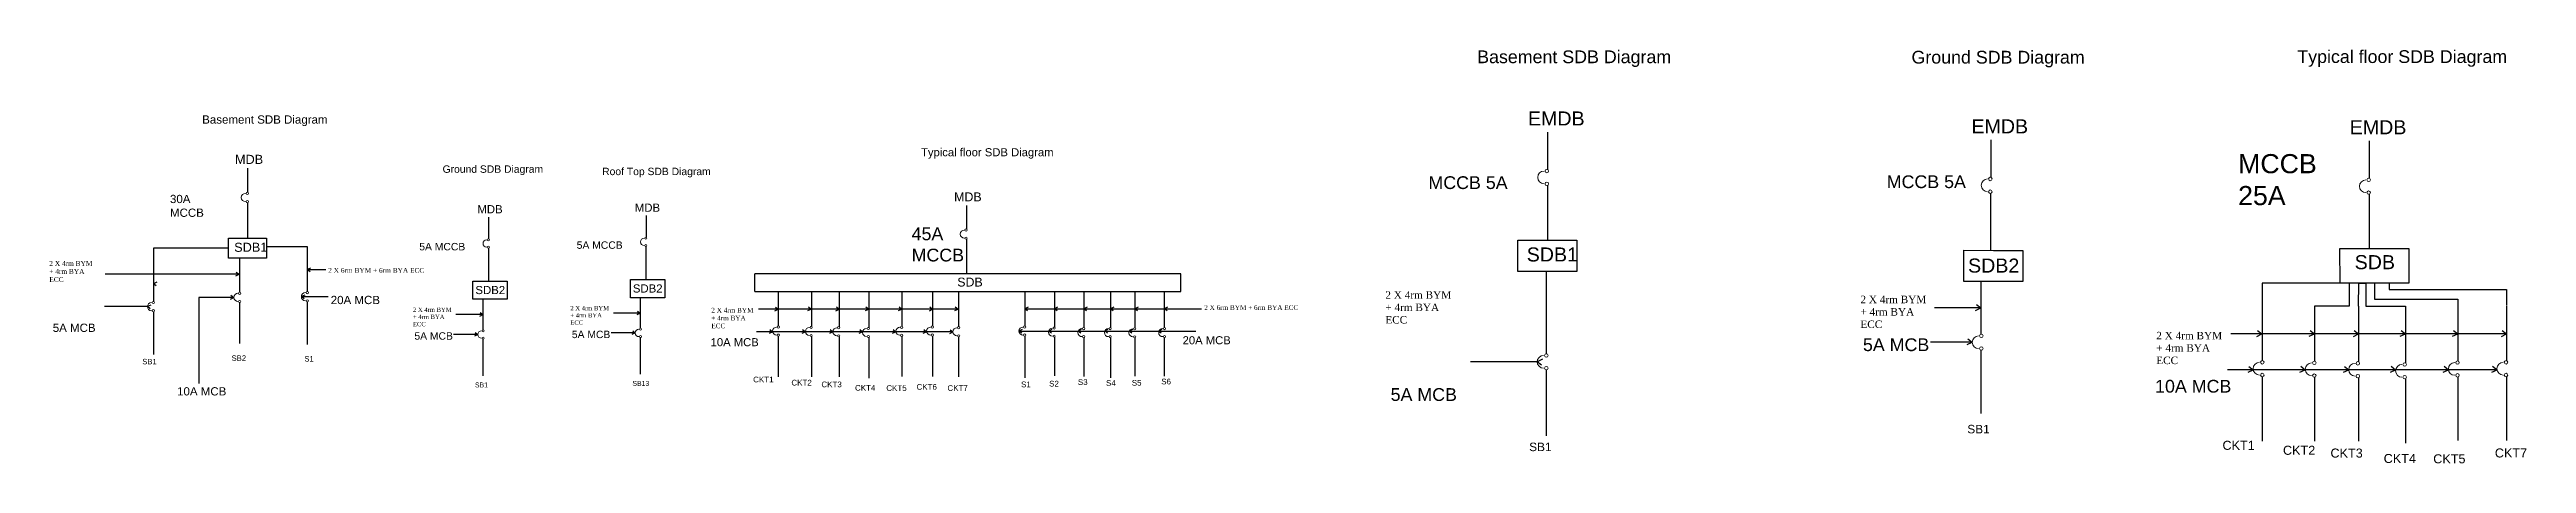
# Model space of a CAD drawing. Header units: inches. Extents: x 79 to 11386, y 236 to 3106.
# Drawn here: x 3622 to 8285, y 2052 to 2831 of the extents above; entities that cross this region are included whole.
import ezdxf

# ---------------------------------------------------------------- set-up
doc = ezdxf.new("R2010")
doc.units = ezdxf.units.IN
doc.header["$LTSCALE"] = 20
doc.header["$MEASUREMENT"] = 0
doc.linetypes.add('HIDDEN', pattern=[0.375, 0.25, -0.125])
doc.layers.add('appliances', color=180, linetype='Continuous')
doc.layers.add('Text layer', color=200, linetype='HIDDEN')
doc.layers.add('Red Box', color=1, linetype='Continuous', lineweight=5)
doc.styles.get("Standard").update_dxf_attribs({"font": 'arial.ttf', "height": 6})

msp = doc.modelspace()

# ---------------------------------------------------------------- texts
at = {"attachment_point": 1}
for s, width, gutter_width, heights, insert, char_height in [('Basement SDB Diagram', 1127.7238103, 30, [0], (6309.48138, 2829.68259), 24), ('Ground SDB Diagram', 1127.7238103, 30, [0], (7127.03047, 2828.93666), 24), ('Typical floor SDB Diagram', 1127.7238103, 30, [0], (7853.28537, 2830.02931), 24), ('Basement SDB Diagram ', 728.8091745, 19.38797, [20.33489], (3909.55303, 2707.41067), 15.5103759), ('Ground SDB Diagram', 654.4819156, 17.4107, [0], (4362.05777, 2613.33081), 13.9285575), ('Typical floor SDB Diagram', 712.3552329, 18.95026, [0], (5262.66482, 2645.66786), 15.1602063), ('MCCB 25A', 200.6946567, 30, [0], (7741.82457, 2634.57305), 36), ('Roof Top SDB Diagram', 654.4819156, 17.4107, [0], (4662.42499, 2608.90732), 13.9285575), ('MCCB 5A', 149.0819014, 30, [0], (6217.78628, 2592.87073), 24), ('MCCB 5A', 149.0819014, 30, [0], (7080.44225, 2594.58278), 24), ('30A MCCB', 96.3465137, 19.38797, [0], (3848.91797, 2557.89959), 15.510376), ('45A MCCB', 76.5067259, 30, [0], (5244.94165, 2496.56962), 24), ('{\\fTimes New Roman|b0|i0|c0|p18;\\H1.16667x;2 X 4rm BYM + 4rm BYA ECC}', 90.6412357, 19.38797, [0], (3621.82781, 2433.37169), 7.7551879), ('5A MCCB', 86.52066, 17.4107, [0], (4318.19125, 2467.41399), 13.928558), ('5A MCCB', 86.52066, 17.4107, [0], (4614.52931, 2470.33337), 13.928558), ('20A MCB', 96.3465137, 19.38797, [0], (4151.55878, 2367.82571), 15.510376), ('{\\fTimes New Roman|b0|i0|c0|p18;\\H1.16667x;2 X 4rm BYM + 4rm BYA ECC}', 81.3972321, 17.4107, [0], (4306.28648, 2345.86035), 6.9642788), ('{\\fTimes New Roman|b0|i0|c0|p18;\\H1.16667x;2 X 4rm BYM + 4rm BYA ECC}', 81.3972321, 17.4107, [0], (4602.62455, 2348.77972), 6.9642788), ('{\\fTimes New Roman|b0|i0|c0|p18;\\H1.16667x;2 X 4rm BYM + 4rm BYA ECC}', 88.5948761, 18.95026, [0], (4867.97967, 2345.27474), 7.5801031), ('{\\fTimes New Roman|b0|i0|c0|p18;\\H1.16667x;2 X 4rm BYM + 4rm BYA ECC}', 140.2538322, 30, [0], (6136.6802, 2376.49222), 12), ('{\\fTimes New Roman|b0|i0|c0|p18;\\H1.16667x;2 X 4rm BYM + 4rm BYA ECC}', 140.2538322, 30, [0], (7030.93216, 2368.06401), 12), ('5A MCB', 96.3465137, 19.38797, [0], (3628.24052, 2315.521), 15.510376), ('5A MCB', 86.52066, 17.4107, [0], (4309.02684, 2299.32479), 13.928558), ('5A MCB', 86.52066, 17.4107, [0], (4605.36491, 2302.24417), 13.928558), ('10A MCB', 94.1713491, 18.95026, [0], (4866.59534, 2288.21353), 15.160206), ('20A MCB', 94.1713491, 18.95026, [0], (5755.03748, 2291.87563), 15.160206), ('5A MCB', 149.0819014, 30, [0], (7035.65402, 2287.87959), 24), ('{\\fTimes New Roman|b0|i0|c0|p18;\\H1.16667x;2 X 4rm BYM + 4rm BYA ECC}', 140.2538322, 30, [0], (7587.78704, 2300.08657), 12), ('10A MCB', 96.3465137, 19.38797, [0], (3862.30346, 2195.91876), 15.510376), ('5A MCB', 149.0819014, 30, [0], (6146.60291, 2194.1358), 24), ('10A MCB', 149.0819014, 30, [0], (7585.59552, 2209.75343), 24)]:
    msp.add_mtext_dynamic_manual_height_columns(s, width=width, gutter_width=gutter_width, heights=heights, dxfattribs=dict(at, insert=insert, char_height=char_height))
at = {"layer": 'appliances', "attachment_point": 1}
for width, gutter_width, insert, char_height in [(202.6612477, 19.38797, (4146.74495, 2420.37467), 7.7551879), (198.0858712, 18.95026, (5795.86962, 2350.23688), 7.5801031)]:
    msp.add_mtext_dynamic_manual_height_columns('{\\fTimes New Roman|b0|i0|c0|p18;\\H1.16667x;\\C0;2 X 6rm BYM + 6rm BYA ECC}', width=width, gutter_width=gutter_width, heights=[0], dxfattribs=dict(at, insert=insert, char_height=char_height))
at = {"layer": 'Text layer', "attachment_point": 1}
for s, width, gutter_width, insert, char_height in [('EMDB', 784.7319989, 132.23512, (6405.05121, 2714.85227), 26.447024), ('EMDB', 784.7319989, 132.23512, (7239.83849, 2700.05302), 26.447024), ('EMDB', 784.7319989, 132.23512, (7951.88333, 2698.34237), 26.447024), ('MDB', 507.1453445, 85.45902, (3971.31652, 2633.19978), 17.091804), ('MDB', 455.4243665, 76.74352, (4427.52664, 2538.53235), 15.348704), ('MDB', 455.4243665, 76.74352, (4723.8647, 2541.45173), 15.348704), ('MDB', 495.6957907, 83.52966, (5324.94672, 2562.48448), 16.705931), ('SDB1', 507.1453445, 85.45902, (3969.83029, 2467.8063), 17.091804), ('SDB1', 784.7319989, 132.23512, (6402.75148, 2458.93046), 26.447024), ('SDB2', 784.7319989, 132.23512, (7233.49052, 2438.04773), 26.447024), ('SDB', 784.7319989, 132.23512, (7961.21486, 2444.47141), 26.447024), ('SDB2', 455.4243665, 76.74352, (4423.84256, 2386.47586), 15.348704), ('SDB2', 455.4243665, 76.74352, (4720.18062, 2389.39524), 15.348704), ('SDB', 495.6957907, 83.52966, (5330.84121, 2402.12048), 16.705931), ('SB1', 57.2266731, 19.38797, (3796.73142, 2249.27014), 10.340251), ('SB2', 57.2266731, 19.38797, (3964.83154, 2255.85121), 10.340251), ('S1', 57.2266731, 19.38797, (4101.9568, 2254.52098), 10.340251), ('SB1', 51.3904379, 17.4107, (4423.02281, 2204.84222), 9.285705), ('SB13', 51.3904379, 17.4107, (4719.36087, 2207.7616), 9.285705), ('CKT1', 566.4856466, 120.95101, (4946.72387, 2215.76863), 10.738479), ('CKT2', 566.4856466, 120.95101, (5018.65071, 2209.87593), 10.738479), ('CKT3', 566.4856466, 120.95101, (5075.11528, 2206.54791), 10.738479), ('CKT4', 566.4856466, 120.95101, (5138.40246, 2200.12938), 10.738479), ('CKT5', 566.4856466, 120.95101, (5197.29444, 2199.75053), 10.738479), ('CKT6', 566.4856466, 120.95101, (5254.21082, 2201.90434), 10.738479), ('CKT7', 566.4856466, 120.95101, (5312.40535, 2199.82827), 10.738479), ('S1', 28.8981494, 18.95026, (5451.03895, 2206.57649), 10.738479), ('S2', 27.714334, 18.95026, (5503.7938, 2207.97436), 10.738479), ('S3', 32.7229263, 18.95026, (5557.88682, 2210.97709), 10.738479), ('S4', 16.695357, 18.95026, (5610.97812, 2209.30892), 10.738479), ('S5', 13.3562708, 18.95026, (5659.39469, 2209.64256), 10.738479), ('S6', 16.0275693, 18.95026, (5714.82328, 2211.97803), 10.738479), ('SB1', 88.549766, 30, (7232.07803, 2125.07869), 16), ('SB1', 88.549766, 30, (6407.31752, 2091.62244), 16), ('CKT1', 896.7988475, 191.47656, (7712.44635, 2095.06649), 17), ('CKT2', 896.7988475, 191.47656, (7826.31314, 2085.73781), 17), ('CKT3', 896.7988475, 191.47656, (7915.70175, 2080.46924), 17), ('CKT4', 896.7988475, 191.47656, (8015.89117, 2070.30812), 17), ('CKT5', 896.7988475, 191.47656, (8109.1226, 2069.70837), 17), ('CKT7', 896.7988475, 191.47656, (8225.11099, 2080.72469), 17)]:
    msp.add_mtext_dynamic_manual_height_columns(s, width=width, gutter_width=gutter_width, heights=[0], dxfattribs=dict(at, insert=insert, char_height=char_height))

# ---------------------------------------------------------------- linework, layer by layer
for p, q in [((6441.64588, 2675.98418), (6441.64588, 2605.73194)), ((7276.43316, 2661.18492), (7276.43316, 2590.93269)), ((7988.478, 2659.47428), (7988.478, 2589.22204)), ((3994.9664, 2608.08066), (3994.9664, 2562.67905)), ((6441.64588, 2575.54196), (6441.64588, 2472.54622)), ((3994.9664, 2543.16831), (3994.9664, 2476.6057)), ((4745.10266, 2518.89437), (4745.10266, 2478.12303)), ((5348.06267, 2537.93247), (5348.06267, 2493.55587)), ((7275.72827, 2560.6021), (7275.72827, 2453.49772)), ((7988.478, 2559.03206), (7988.478, 2456.03632)), ((3958.98451, 2438.67311), (3958.98451, 2476.67072)), ((3958.98451, 2476.67072), (3994.9664, 2476.6057)), ((3994.9664, 2476.6057), (4030.92412, 2476.6057)), ((4030.92412, 2476.6057), (4030.92412, 2444.37277)), ((4448.7646, 2515.97499), (4448.7646, 2475.20365)), ((5348.06267, 2474.48561), (5348.06267, 2409.42575)), ((6385.96925, 2413.85119), (6385.96925, 2472.64684)), ((6385.96925, 2472.64684), (6441.64588, 2472.54622)), ((6441.64588, 2472.54622), (6497.28509, 2472.54622)), ((6497.28509, 2472.54622), (6497.28509, 2422.67057)), ((3958.98451, 2457.67192), (3817.62655, 2457.67192)), ((3817.62655, 2457.67192), (3817.62655, 2423.68735)), ((4030.92412, 2438.67311), (3958.98451, 2438.67311)), ((3979.69087, 2438.67311), (3979.69087, 2374.66466)), ((4030.92412, 2460.48924), (4107.34135, 2460.48924)), ((4030.92412, 2444.37277), (4030.92412, 2438.67311)), ((4107.34135, 2460.48924), (4107.34135, 2442.38455)), ((4107.34135, 2442.38455), (4107.34135, 2376.08713)), ((4448.35551, 2457.60109), (4448.35551, 2395.44236)), ((4744.69357, 2460.52047), (4744.69357, 2398.36174)), ((7225.59901, 2394.79266), (7225.59901, 2453.58831)), ((7225.59901, 2453.58831), (7281.27564, 2453.48769)), ((7281.27564, 2453.48769), (7336.91485, 2453.48769)), ((7336.91485, 2453.48769), (7336.91485, 2403.61204)), ((7933.24449, 2456.69144), (8063.44825, 2456.69144)), ((7934.17446, 2391.6446), (7933.24449, 2456.69144)), ((8063.44825, 2456.69144), (8063.44825, 2391.6446)), ((3978.93841, 2408.51773), (3727.23748, 2408.51773)), ((3817.62655, 2423.68735), (3817.62655, 2357.38992)), ((4107.34135, 2417.21307), (4142.47953, 2417.21307)), ((4419.26267, 2361.37249), (4419.26267, 2395.49493)), ((4419.26267, 2395.49493), (4451.57496, 2395.43654)), ((4451.57496, 2395.43654), (4483.86554, 2395.43654)), ((4483.86554, 2395.43654), (4483.86554, 2366.49088)), ((4715.60073, 2364.29187), (4715.60073, 2398.41431)), ((4715.60073, 2398.41431), (4747.91302, 2398.35592)), ((4747.91302, 2398.35592), (4780.20361, 2398.35592)), ((4780.20361, 2398.35592), (4780.20361, 2369.41026)), ((5751.80497, 2409.42575), (4949.66996, 2409.42575)), ((4949.66996, 2375.97719), (4949.66996, 2409.42575)), ((5751.80497, 2375.97719), (5751.80497, 2409.42575)), ((6497.28509, 2413.85119), (6385.96925, 2413.85119)), ((6439.64963, 2414.0932), (6439.64963, 2361.50713)), ((6497.28509, 2422.67057), (6497.28509, 2413.85119)), ((7336.91485, 2394.79266), (7225.59901, 2394.79266)), ((7257.63902, 2394.79266), (7257.63902, 2295.74909)), ((7336.91485, 2403.61204), (7336.91485, 2394.79266)), ((7934.17446, 2391.6446), (7787.14178, 2391.6446)), ((7787.14178, 2391.6446), (7787.14178, 2348.69137)), ((8063.44825, 2391.6446), (7934.17446, 2391.6446)), ((7950.83521, 2391.6446), (7950.83521, 2348.69137)), ((7968.64954, 2348.69137), (7968.7863, 2391.6446)), ((7968.7863, 2391.6446), (7982.33748, 2391.6446)), ((7982.33748, 2391.6446), (7982.33748, 2348.64339)), ((7998.81136, 2391.6446), (7998.81136, 2361.88583)), ((8026.37483, 2391.6446), (8026.37483, 2379.58438)), ((8026.37483, 2379.58438), (8247.26613, 2379.58438)), ((8247.26613, 2379.58438), (8247.26613, 2349.41238)), ((3806.48603, 2347.53585), (3725.53485, 2347.53585)), ((3817.62655, 2337.68178), (3817.62655, 2257.63815)), ((3969.10394, 2364.71697), (3902.97915, 2364.71697)), ((3902.97915, 2364.71697), (3902.97915, 2202.72724)), ((3979.69087, 2355.09767), (3979.69087, 2278.34217)), ((4096.20405, 2366.34932), (4146.87496, 2366.34932)), ((4107.34135, 2356.37898), (4107.34135, 2276.33535)), ((4437.85729, 2332.6322), (4387.22237, 2332.6322)), ((4483.86554, 2361.37249), (4419.26267, 2361.37249)), ((4437.85729, 2361.37249), (4437.85729, 2303.89191)), ((4483.86554, 2366.49088), (4483.86554, 2361.37249)), ((4734.19536, 2335.55158), (4683.56044, 2335.55158)), ((4780.20361, 2364.29187), (4715.60073, 2364.29187)), ((4734.19536, 2364.29187), (4734.19536, 2306.81129)), ((4780.20361, 2369.41026), (4780.20361, 2364.29187)), ((4949.66996, 2375.97719), (5720.56729, 2375.97719)), ((5333.132, 2342.88168), (4956.57455, 2342.88168)), ((4993.90713, 2375.97719), (4993.90713, 2311.14599)), ((5056.2646, 2375.97719), (5056.2646, 2310.46653)), ((5108.56109, 2375.97719), (5108.56109, 2309.67572)), ((5164.34402, 2375.97719), (5164.34402, 2308.304)), ((5226.55473, 2375.97719), (5226.55473, 2310.81283)), ((5284.55629, 2375.97719), (5284.55629, 2311.05844)), ((5333.132, 2375.97719), (5333.132, 2309.78618)), ((5457.90058, 2375.97719), (5457.90058, 2311.17653)), ((5457.90058, 2343.57686), (5790.81304, 2343.57686)), ((5513.62762, 2375.97719), (5513.62762, 2309.16812)), ((5569.05955, 2375.97719), (5569.05955, 2308.22177)), ((5619.31051, 2375.97719), (5619.31051, 2308.14837)), ((5665.16236, 2375.97719), (5665.16236, 2307.8895)), ((5720.56729, 2375.97719), (5720.56729, 2308.21797)), ((5720.56729, 2375.97719), (5751.80497, 2375.97719)), ((6439.64963, 2361.50713), (6439.64963, 2258.92173)), ((7257.63902, 2345.27087), (7170.39106, 2345.27087)), ((7787.14178, 2348.69137), (7787.14178, 2246.05762)), ((7885.85939, 2348.69137), (7885.85939, 2244.98198)), ((7950.83521, 2348.69137), (7885.85939, 2348.69137)), ((7968.64954, 2348.69137), (7968.64954, 2243.73005)), ((7982.33748, 2348.64339), (8056.93892, 2348.64339)), ((7998.81136, 2361.88583), (8155.44433, 2361.88583)), ((8056.95905, 2348.69137), (8056.95905, 2241.55848)), ((8155.44433, 2361.88583), (8155.44433, 2342.20062)), ((8155.44433, 2348.69137), (8155.44433, 2245.5302)), ((8247.26613, 2348.69137), (8247.26613, 2245.91902)), ((4428.37319, 2295.10618), (4382.921, 2295.10618)), ((4437.85729, 2286.32046), (4437.85729, 2217.39283)), ((4724.71126, 2298.02556), (4679.25907, 2298.02556)), ((4734.19536, 2289.23983), (4734.19536, 2220.3122)), ((5322.80925, 2300.22356), (4952.84029, 2300.22667)), ((4993.90713, 2291.89085), (4993.90713, 2215.47737)), ((5056.2646, 2291.26178), (5056.2646, 2215.36611)), ((5108.56109, 2290.77761), (5108.56109, 2215.36611)), ((5164.34402, 2289.53224), (5164.34402, 2212.83238)), ((5226.55473, 2291.60332), (5226.55473, 2215.9499)), ((5284.55629, 2292.00578), (5284.55629, 2216.26662)), ((5333.132, 2290.66095), (5333.132, 2215.63831)), ((5447.01473, 2301.6332), (5779.92718, 2301.6332)), ((5457.90058, 2291.91333), (5457.90058, 2213.6768)), ((5513.62762, 2289.99607), (5513.62762, 2217.53942)), ((5569.05955, 2288.97961), (5569.05955, 2215.89172)), ((5619.31051, 2289.06272), (5619.31051, 2213.63854)), ((5665.16236, 2288.66731), (5665.16236, 2216.85695)), ((5720.56729, 2288.99312), (5720.56729, 2216.53506)), ((8247.26613, 2296.29814), (7728.04088, 2296.29814)), ((6422.41134, 2243.67401), (6297.15142, 2243.67401)), ((7241.29717, 2280.61059), (7162.97947, 2280.61059)), ((7257.63902, 2265.47209), (7257.63902, 2146.70437)), ((6439.64963, 2228.4263), (6439.64963, 2104.57069)), ((8229.22751, 2228.76707), (7722.1292, 2228.77133)), ((7787.14178, 2215.57497), (7787.14178, 2094.60541)), ((7885.85939, 2214.57908), (7885.85939, 2094.42927)), ((7968.64954, 2213.8126), (7968.64954, 2094.42927)), ((8056.95905, 2211.84106), (8056.95905, 2090.41815)), ((8155.44433, 2215.11977), (8155.44433, 2095.35345)), ((8247.26613, 2215.75691), (8247.26613, 2095.85485))]:
    msp.add_line(p, q)
at = {"layer": 'appliances'}
for p, q in [((3823.92267, 2393.51389), (3817.62655, 2390.56458)), ((3822.95192, 2386.39529), (3817.62655, 2390.56458)), ((3972.64229, 2405.56843), (3978.93841, 2408.51773)), ((3973.61304, 2412.68702), (3978.93841, 2408.51773)), ((4113.63747, 2420.14053), (4107.34135, 2417.19122)), ((4112.66672, 2413.02193), (4107.34135, 2417.19122)), ((3812.78537, 2350.60142), (3806.48925, 2347.65211)), ((3811.81462, 2343.48282), (3806.48925, 2347.65211)), ((3962.80782, 2361.76766), (3969.10394, 2364.71697)), ((3963.77858, 2368.88626), (3969.10394, 2364.71697)), ((4102.50017, 2369.29863), (4096.20405, 2366.34932)), ((4101.52942, 2362.18003), (4096.20405, 2366.34932)), ((4432.05747, 2329.90873), (4437.71149, 2332.55725)), ((4432.92922, 2336.30134), (4437.71149, 2332.55725)), ((4728.39554, 2332.82811), (4734.04955, 2335.47663)), ((4729.26729, 2339.22072), (4734.04955, 2335.47663)), ((4987.50724, 2339.85918), (4993.66122, 2342.7419)), ((4988.45608, 2346.81707), (4993.66122, 2342.7419)), ((5049.8589, 2339.96697), (5056.01288, 2342.8497)), ((5050.80774, 2346.92486), (5056.01288, 2342.8497)), ((5102.37944, 2339.93926), (5108.53342, 2342.82199)), ((5103.32828, 2346.89715), (5108.53342, 2342.82199)), ((5158.10203, 2339.96854), (5164.256, 2342.85126)), ((5159.05087, 2346.92642), (5164.256, 2342.85126)), ((5220.30478, 2340.05003), (5226.45875, 2342.93275)), ((5221.25362, 2347.00791), (5226.45875, 2342.93275)), ((5278.39127, 2339.93552), (5284.54525, 2342.81825)), ((5279.34011, 2346.89341), (5284.54525, 2342.81825)), ((5326.24255, 2339.99225), (5332.39653, 2342.87497)), ((5327.19139, 2346.95013), (5332.39653, 2342.87497)), ((5464.05456, 2346.48495), (5457.90058, 2343.60223)), ((5463.10572, 2339.52707), (5457.90058, 2343.60223)), ((5519.78159, 2346.4135), (5513.62762, 2343.53078)), ((5518.83276, 2339.45562), (5513.62762, 2343.53078)), ((5575.21352, 2346.43414), (5569.05955, 2343.55142)), ((5574.26469, 2339.47626), (5569.05955, 2343.55142)), ((5625.46449, 2346.54661), (5619.31051, 2343.66389)), ((5624.51565, 2339.58872), (5619.31051, 2343.66389)), ((5671.31634, 2346.39719), (5665.16236, 2343.51447)), ((5670.3675, 2339.4393), (5665.16236, 2343.51447)), ((5726.72126, 2346.42795), (5720.56729, 2343.54523)), ((5725.77243, 2339.47007), (5720.56729, 2343.54523)), ((7247.64547, 2340.57812), (7257.38778, 2345.14173)), ((7249.14756, 2351.59309), (7257.38778, 2345.14173)), ((4422.72671, 2292.50748), (4428.38073, 2295.15601)), ((4423.59847, 2298.90009), (4428.38073, 2295.15601)), ((4719.06478, 2295.42686), (4724.71879, 2298.07539)), ((4719.93653, 2301.81947), (4724.71879, 2298.07539)), ((4977.20429, 2297.31489), (4983.35827, 2300.19762)), ((4978.15313, 2304.27278), (4983.35827, 2300.19762)), ((5038.87765, 2297.35233), (5045.03163, 2300.23505)), ((5039.82649, 2304.31022), (5045.03163, 2300.23505)), ((5090.68627, 2297.32769), (5096.84025, 2300.21041)), ((5091.63511, 2304.28557), (5096.84025, 2300.21041)), ((5146.45555, 2297.42336), (5152.60952, 2300.30608)), ((5147.40438, 2304.38125), (5152.60952, 2300.30608)), ((5209.17865, 2297.42871), (5215.33263, 2300.31143)), ((5210.12749, 2304.38659), (5215.33263, 2300.31143)), ((5266.99092, 2297.37865), (5273.14489, 2300.26137)), ((5267.93975, 2304.33653), (5273.14489, 2300.26137)), ((5316.63011, 2297.18035), (5322.78409, 2300.06307)), ((5317.57895, 2304.13823), (5322.78409, 2300.06307)), ((5453.1687, 2304.54129), (5447.01473, 2301.65857)), ((5452.21986, 2297.58341), (5447.01473, 2301.65857)), ((5508.89573, 2304.46984), (5502.74176, 2301.58712)), ((5507.9469, 2297.51196), (5502.74176, 2301.58712)), ((5564.32766, 2304.49049), (5558.17369, 2301.60776)), ((5563.37883, 2297.5326), (5558.17369, 2301.60776)), ((5614.57863, 2304.60295), (5608.42465, 2301.72023)), ((5613.62979, 2297.64507), (5608.42465, 2301.72023)), ((5660.43048, 2304.45353), (5654.2765, 2301.57081)), ((5659.48164, 2297.49565), (5654.2765, 2301.57081)), ((5715.83541, 2304.48429), (5709.68143, 2301.60157)), ((5714.88657, 2297.52641), (5709.68143, 2301.60157)), ((7233.06993, 2287.1478), (7241.31015, 2280.69644)), ((7777.01017, 2291.51324), (7786.75248, 2296.07686)), ((7778.51227, 2302.52821), (7786.75248, 2296.07686)), ((7875.71858, 2291.68389), (7885.46089, 2296.2475)), ((7877.22068, 2302.69886), (7885.46089, 2296.2475)), ((7958.86343, 2291.64002), (7968.60574, 2296.20363)), ((7960.36553, 2302.65499), (7968.60574, 2296.20363)), ((8047.0774, 2291.68636), (8056.81971, 2296.24997)), ((8048.5795, 2302.70133), (8056.81971, 2296.24997)), ((8145.55007, 2291.81537), (8155.29238, 2296.37898)), ((8147.05217, 2302.83034), (8155.29238, 2296.37898)), ((8237.50633, 2291.6341), (8247.24864, 2296.19771)), ((8239.00843, 2302.64907), (8247.24864, 2296.19771)), ((6432.15863, 2248.41753), (6422.41632, 2243.85392)), ((6430.65653, 2237.40256), (6422.41632, 2243.85392)), ((7231.56784, 2276.13283), (7241.31015, 2280.69644)), ((7760.69966, 2224.16172), (7770.44197, 2228.72534)), ((7762.20175, 2235.17669), (7770.44197, 2228.72534)), ((7858.33426, 2224.22099), (7868.07657, 2228.78461)), ((7859.83635, 2235.23596), (7868.07657, 2228.78461)), ((7940.35207, 2224.18197), (7950.09437, 2228.74559)), ((7941.85416, 2235.19694), (7950.09437, 2228.74559)), ((8028.63995, 2224.33344), (8038.38226, 2228.89705)), ((8030.14205, 2235.34841), (8038.38226, 2228.89705)), ((8127.93639, 2224.34191), (8137.6787, 2228.90552)), ((8129.43849, 2235.35688), (8137.6787, 2228.90552)), ((8219.45852, 2224.26265), (8229.20083, 2228.82627)), ((8220.96062, 2235.27762), (8229.20083, 2228.82627))]:
    msp.add_line(p, q, dxfattribs=at)
at = {"layer": 'Red Box', "color": 7}
for centre, radius in [((6440.65377, 2602.59544), 3.28967), ((6440.65377, 2578.67846), 3.28967), ((7275.44105, 2587.79619), 3.28967), ((7275.44105, 2563.87921), 3.28967), ((7987.4859, 2586.08554), 3.28967), ((7987.4859, 2562.16856), 3.28967), ((3994.32524, 2560.65204), 2.126), ((3994.32524, 2545.19532), 2.126), ((4448.18882, 2473.38336), 1.90918), ((4744.52689, 2476.30274), 1.90918), ((5347.43598, 2491.57462), 2.078), ((5347.43598, 2476.46686), 2.078), ((4448.18882, 2459.50298), 1.90918), ((4744.52689, 2462.42236), 1.90918), ((3817.59156, 2355.26421), 2.126), ((3817.59156, 2339.80749), 2.126), ((3980.23521, 2372.60952), 2.126), ((3980.23521, 2357.1528), 2.126), ((4107.30636, 2373.96141), 2.126), ((4107.30636, 2358.50469), 2.126), ((4438.34613, 2302.04637), 1.90918), ((4438.34613, 2288.166), 1.90918), ((4734.68419, 2304.96575), 1.90918), ((4734.68419, 2291.08537), 1.90918), ((4994.04098, 2309.0723), 2.078), ((4994.04098, 2293.96454), 2.078), ((5055.91567, 2308.41804), 2.078), ((5055.91567, 2293.31027), 2.078), ((5107.70879, 2307.78055), 2.078), ((5107.70879, 2292.67278), 2.078), ((5163.36327, 2306.472), 2.078), ((5163.36327, 2291.36423), 2.078), ((5226.22005, 2308.76196), 2.078), ((5226.22005, 2293.65419), 2.078), ((5283.90242, 2309.08599), 2.078), ((5283.90242, 2293.97823), 2.078), ((5333.66406, 2307.77744), 2.078), ((5333.66406, 2292.66968), 2.078), ((5457.86638, 2309.09881), 2.078), ((5457.86638, 2293.99105), 2.078), ((5513.19347, 2307.13598), 2.078), ((5513.19347, 2292.02822), 2.078), ((5568.84792, 2306.15457), 2.078), ((5568.84792, 2291.04681), 2.078), ((5618.7087, 2306.15943), 2.078), ((5618.7087, 2291.05166), 2.078), ((5664.86918, 2305.83229), 2.078), ((5664.86918, 2290.72452), 2.078), ((5720.85102, 2306.15943), 2.078), ((5720.85102, 2291.05166), 2.078), ((7258.48131, 2292.56908), 3.28967), ((6439.59548, 2255.6325), 3.28967), ((7258.48131, 2268.6521), 3.28967), ((7787.35369, 2242.77479), 3.28967), ((7885.307, 2241.73902), 3.28967), ((7967.30027, 2240.72982), 3.28967), ((8055.40643, 2238.65826), 3.28967), ((8154.9145, 2242.28348), 3.28967), ((8246.23098, 2242.79645), 3.28967), ((6439.59548, 2231.71552), 3.28967), ((7787.35369, 2218.85781), 3.28967), ((7885.307, 2217.82204), 3.28967), ((7967.30027, 2216.81284), 3.28967), ((8055.40643, 2214.74128), 3.28967), ((8154.9145, 2218.3665), 3.28967), ((8246.23098, 2218.87948), 3.28967)]:
    msp.add_circle(centre, radius, dxfattribs=at)
for centre, radius in [((6435.42811, 2590.63695), 11.95849), ((7270.21539, 2575.8377), 11.95849), ((7982.26024, 2574.12705), 11.95849), ((3990.94807, 2552.92368), 7.72836), ((4445.15608, 2466.44317), 6.94019), ((4741.49414, 2469.36255), 6.94019), ((5344.13506, 2484.02074), 7.55388), ((3814.21439, 2347.53585), 7.72836), ((3976.85805, 2364.88116), 7.72836), ((4103.92919, 2366.23305), 7.72836), ((4435.31338, 2295.10618), 6.94019), ((4731.65145, 2298.02556), 6.94019), ((4990.74007, 2301.51842), 7.55388), ((5052.61475, 2300.86416), 7.55388), ((5104.40787, 2300.22667), 7.55388), ((5160.06235, 2298.91812), 7.55388), ((5222.91914, 2301.20807), 7.55388), ((5280.6015, 2301.53211), 7.55388), ((5330.36314, 2300.22356), 7.55388), ((5454.56546, 2301.54493), 7.55388), ((5509.89255, 2299.5821), 7.55388), ((5565.547, 2298.60069), 7.55388), ((5615.40778, 2298.60554), 7.55388), ((5661.56826, 2298.2784), 7.55388), ((5717.5501, 2298.60554), 7.55388), ((7253.25565, 2280.61059), 11.95849), ((6434.36983, 2243.67401), 11.95849), ((7782.12803, 2230.8163), 11.95849), ((7880.08134, 2229.78053), 11.95849), ((7962.07461, 2228.77133), 11.95849), ((8050.18077, 2226.69977), 11.95849), ((8149.68884, 2230.32499), 11.95849), ((8241.00532, 2230.83796), 11.95849)]:
    msp.add_arc(centre, radius, 90, 270, dxfattribs=at)

msp.set_redraw_order([(e.dxf.handle, doc.entitydb.next_handle()) for e in msp.query("TEXT MTEXT ATTDEF DIMENSION ARC_DIMENSION")])  # texts and dimensions are drawn at this point

doc.saveas('drawing.dxf')
